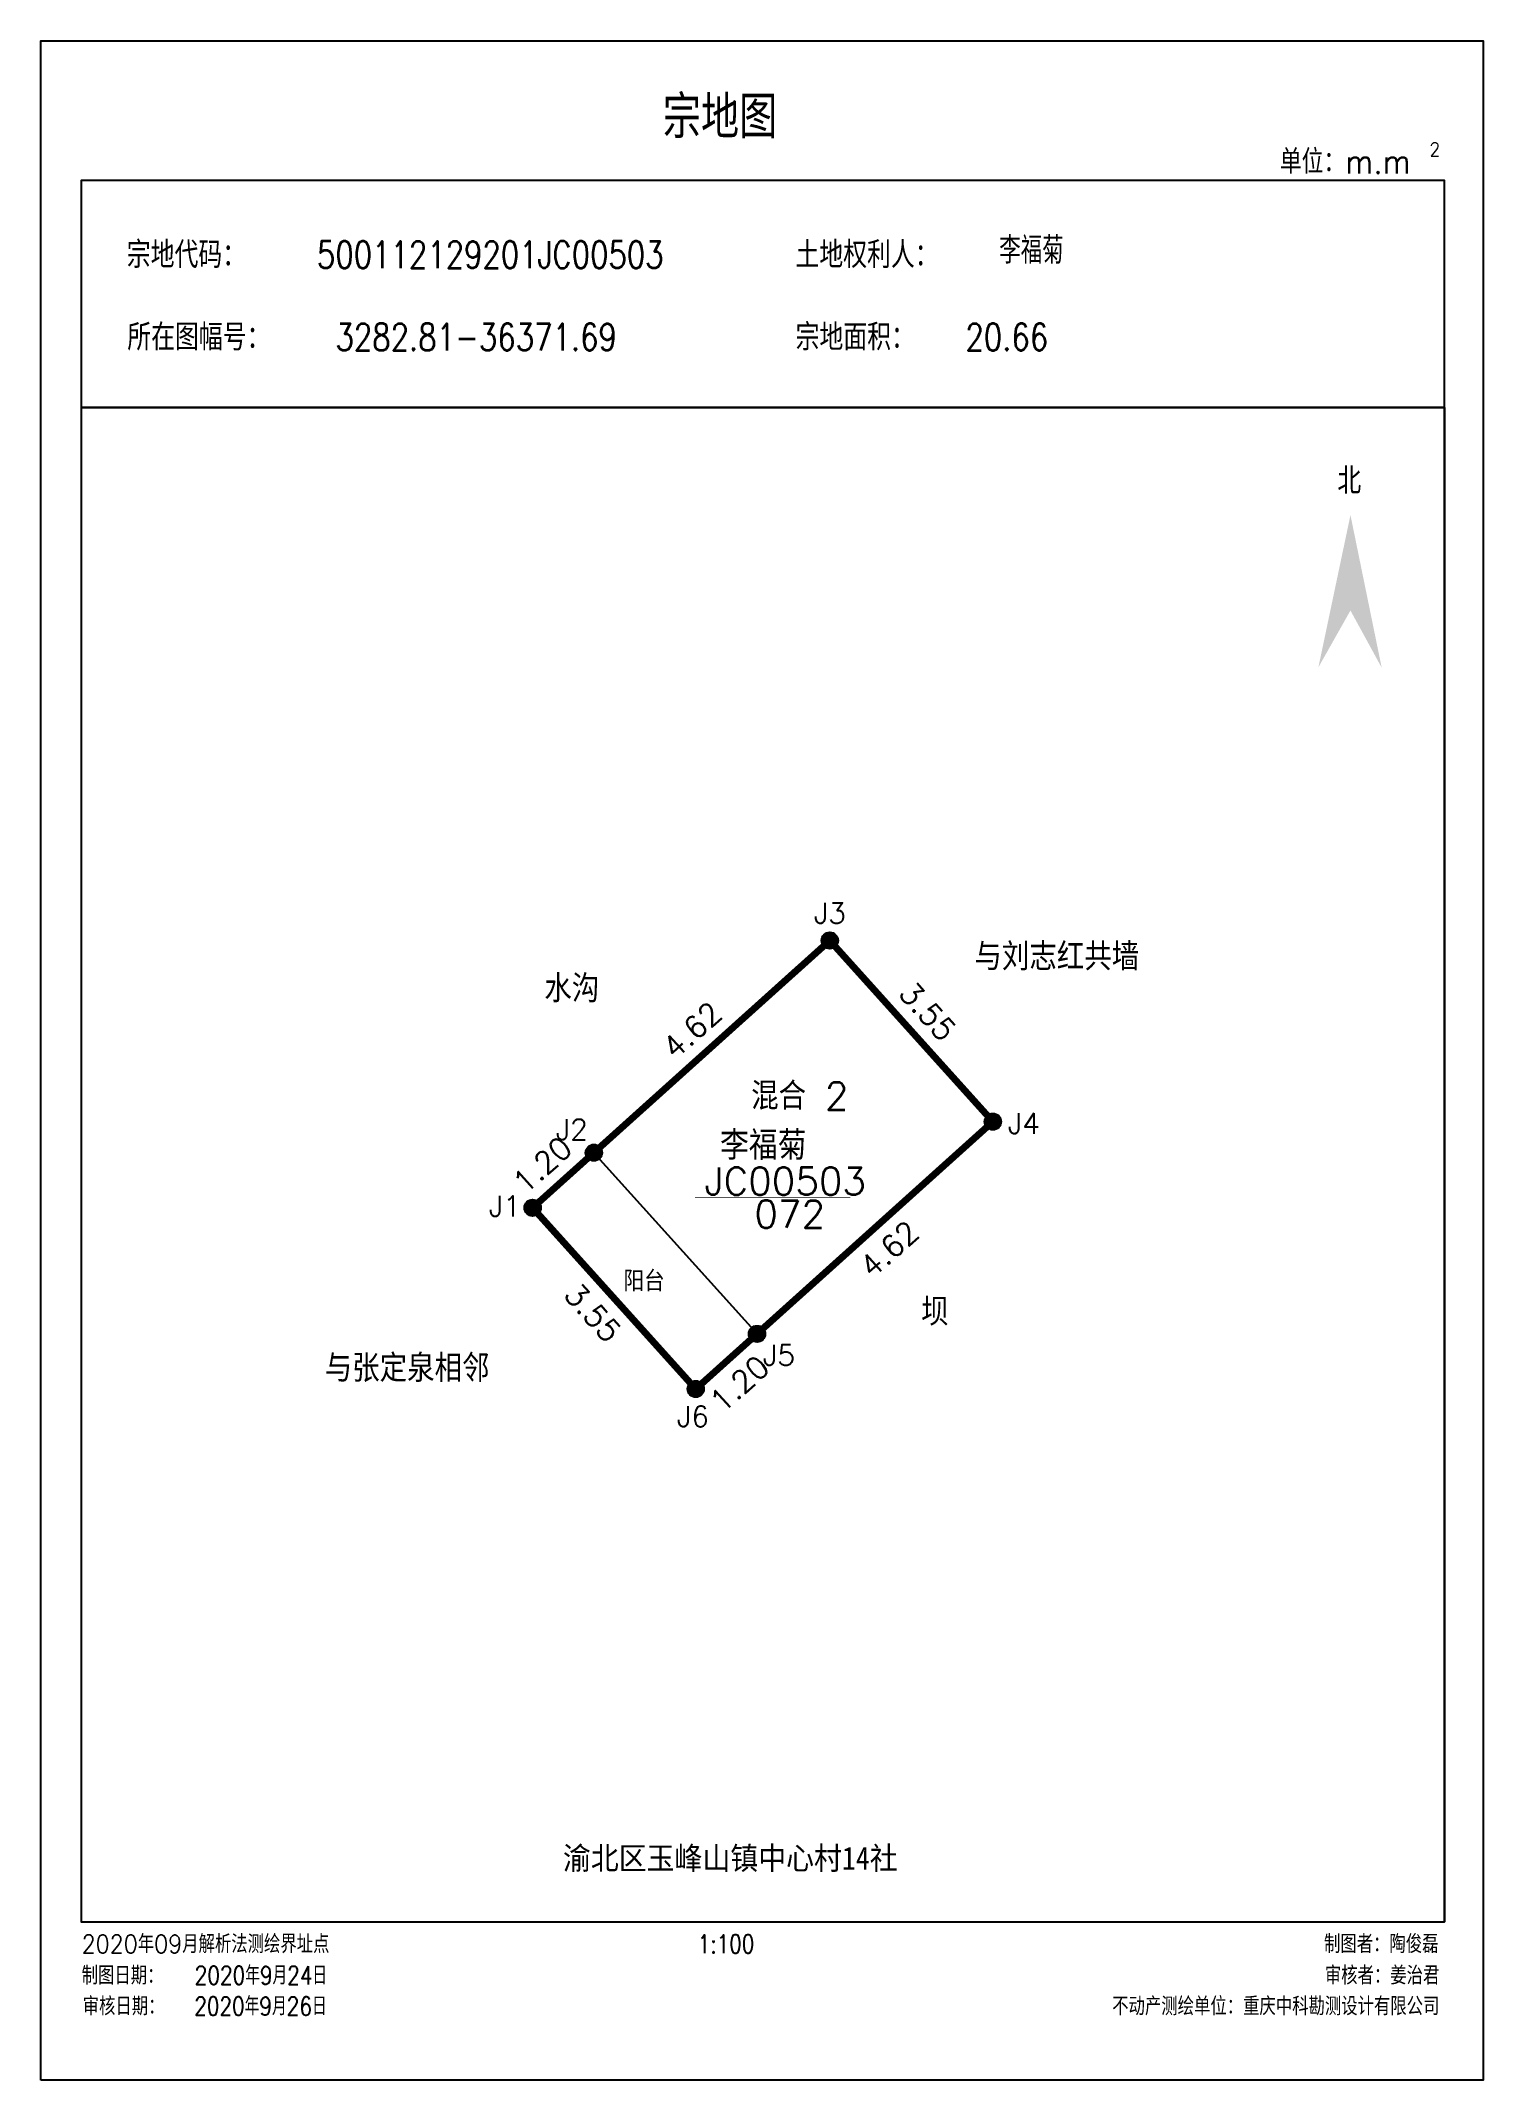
# Model space of a CAD drawing. Extents: x 36371590 to 36372043, y 3282005 to 3283161.
# Drawn here: x 36371716.39 to 36371737.39, y 3282130.33 to 3282160.03 of the extents above; entities that cross this region are included whole.
import ezdxf
from ezdxf.enums import TextEntityAlignment as Align

# ---------------------------------------------------------------- set-up
doc = ezdxf.new("R2010")
doc.units = 0
doc.header["$LTSCALE"] = 0.5
doc.linetypes.add('DASHED', pattern=[0.75, 0.5, -0.25])
doc.layers.get('0').update_dxf_attribs({"linetype": 'CONTINUOUS'})
doc.layers.add('_JMD_内', color=6, linetype='CONTINUOUS', true_color=0xff00ff)
doc.layers.add('_JZD_内', color=1, linetype='CONTINUOUS', true_color=0xff0000)
for name, color, linetype in [('_宗地图注记', 7, 'CONTINUOUS'), ('DLSS', 4, 'CONTINUOUS'), ('JZP', 1, 'CONTINUOUS'), ('TK', 7, 'CONTINUOUS'), ('ZJ', 7, 'CONTINUOUS'), ('内图框', 7, 'CONTINUOUS'), ('四至', 7, 'CONTINUOUS')]:
    doc.layers.add(name, color=color, linetype=linetype)
doc.layers.add('外图框', color=3, linetype='CONTINUOUS', plot=False)
doc.styles.add('HZ', font='rs.shx', dxfattribs={"width": 0.8, "bigfont": 'hztxt.shx'})
doc.styles.add('黑体', font='simhei.ttf')

msp = doc.modelspace()

# ---------------------------------------------------------------- texts
at = {"layer": '_宗地图注记', "color": 7, "linetype": 'Continuous', "style": 'HZ'}
for s, p in [('J3', (36371727.653, 3282147.173)), ('J4', (36371730.477, 3282144.109)), ('J2', (36371723.895, 3282144.019)), ('J1', (36371722.92, 3282142.903)), ('阳台', (36371724.878, 3282141.813)), ('J5', (36371726.912, 3282140.734)), ('J6', (36371725.659, 3282139.842))]:
    msp.add_text(s, height=0.3, dxfattribs=at).set_placement(p)
at = {"layer": '_宗地图注记', "color": 6, "linetype": 'Continuous', "style": 'HZ'}
msp.add_text('混合 2', height=0.4, dxfattribs=at).set_placement((36371726.736, 3282144.459))
at = {"layer": '_宗地图注记', "color": 1, "linetype": 'Continuous', "style": 'HZ'}
for s, height, p in [('李福菊', 0.42, (36371726.283, 3282143.729)), ('JC00503', 0.4, (36371726.06, 3282143.219)), ('072', 0.4, (36371726.784, 3282142.739))]:
    msp.add_text(s, height=height, dxfattribs=at).set_placement(p)
at = {"layer": 'TK', "linetype": 'Continuous', "style": 'HZ', "width": 0.9}
for s, height, p in [('宗地图', 0.6175, (36371725.45, 3282158.605)), ('宗地代码：', 0.3859, (36371717.647, 3282156.716)), ('土地权利人：', 0.3859, (36371727.382, 3282156.716)), ('所在图幅号：', 0.3859, (36371717.654, 3282155.516)), ('宗地面积：', 0.3859, (36371727.384, 3282155.516))]:
    msp.add_text(s, height=height, dxfattribs=at).set_placement(p)
at = {"layer": 'TK', "linetype": 'DASHED', "style": 'HZ', "width": 0.9}
for s, height, p in [('单位：m.m', 0.3529, (36371734.434, 3282158.091)), ('北', 0.386, (36371735.271, 3282153.424)), ('2020年09月解析法测绘界址点', 0.26465, (36371716.99, 3282132.177)), ('制图日期：', 0.2646, (36371716.99, 3282131.719)), ('审核日期：', 0.2646, (36371717.005, 3282131.271))]:
    msp.add_text(s, height=height, dxfattribs=at).set_placement(p)
msp.add_text('2', height=0.2, dxfattribs=at).set_placement((36371736.69, 3282158.445), align=Align.MIDDLE)
at = {"layer": 'TK', "linetype": 'DASHED', "style": '黑体', "width": 0.9}
msp.add_text('渝北区玉峰山镇中心村14社', height=0.33081, dxfattribs=at).set_placement((36371726.433, 3282133.394), align=Align.CENTER)
at = {"layer": 'TK', "linetype": 'DASHED', "style": 'HZ', "width": 0.9}
for s, height, p in [('制图者：陶俊磊', 0.2646, (36371736.744, 3282132.177)), ('审核者：姜治君', 0.2646, (36371736.756, 3282131.719)), ('不动产测绘单位：重庆中科勘测设计有限公司', 0.26465, (36371736.757, 3282131.271))]:
    msp.add_text(s, height=height, dxfattribs=at).set_placement(p, align=Align.RIGHT)
at = {"layer": 'ZJ', "color": 7, "linetype": 'Continuous', "style": 'HZ'}
for s, rotation, p in [('3.55', 311.9811, (36371728.868, 3282146.141)), ('4.62', 41.9802, (36371725.627, 3282145.178)), ('1.20', 41.9801, (36371723.447, 3282143.216)), ('4.62', 41.9803, (36371728.497, 3282141.989)), ('3.55', 311.9812, (36371723.992, 3282141.753)), ('1.20', 41.9865, (36371726.317, 3282140.027))]:
    msp.add_text(s, height=0.32, rotation=rotation, dxfattribs=at).set_placement(p)
at = {"layer": '内图框', "linetype": 'DASHED', "style": 'HZ', "width": 0.8}
for s, height, p in [('500112129201JC00503', 0.3905, (36371720.415, 3282156.716)), ('3282.81-36371.69', 0.3905, (36371720.685, 3282155.516)), ('20.66', 0.3905, (36371729.856, 3282155.516)), ('2020年9月24日', 0.2677, (36371718.636, 3282131.719)), ('2020年9月26日', 0.2677, (36371718.629, 3282131.271))]:
    msp.add_text(s, height=height, dxfattribs=at).set_placement(p)
msp.add_text('1:100', height=0.2677, dxfattribs=at).set_placement((36371726.371, 3282132.177), align=Align.CENTER)
at = {"layer": '内图框', "linetype": 'DASHED', "insert": (36371730.349, 3282157.171), "char_height": 0.3905, "width": 5.44491, "attachment_point": 1, "style": 'HZ'}
msp.add_mtext('李福菊', dxfattribs=at)
at = {"layer": '四至', "color": 7, "linetype": 'Continuous', "style": 'HZ'}
for s, p in [('与刘志红共墙', (36371729.987, 3282146.488)), ('水沟', (36371723.726, 3282146.023)), ('坝', (36371729.212, 3282141.313)), ('与张定泉相邻', (36371720.528, 3282140.495))]:
    msp.add_text(s, height=0.4, dxfattribs=at).set_placement(p)

# ---------------------------------------------------------------- hatches: boundary and pattern name
at = {"linetype": 'Continuous'}
h = msp.add_hatch(color=1, dxfattribs=at)
edge = h.paths.add_edge_path()
edge.add_arc((36371727.882, 3282146.923), 0.12, 0, 360)
at = {"linetype": 'Continuous', "true_color": 0x000000}
h = msp.add_hatch(color=18, dxfattribs=at)
edge = h.paths.add_edge_path()
edge.add_arc((36371727.882, 3282146.923), 0.11, 0, 360)
at = {"linetype": 'Continuous', "true_color": 0xffffff}
h = msp.add_hatch(color=7, dxfattribs=at)
edge = h.paths.add_edge_path(flags=0)
edge.add_arc((36371727.882, 3282146.923), 0.096, 0, 360)
at = {"linetype": 'Continuous'}
h = msp.add_hatch(color=1, dxfattribs=at)
edge = h.paths.add_edge_path()
edge.add_arc((36371730.256, 3282144.285), 0.12, 0, 360)
at = {"linetype": 'Continuous', "true_color": 0x000000}
h = msp.add_hatch(color=18, dxfattribs=at)
edge = h.paths.add_edge_path()
edge.add_arc((36371730.256, 3282144.285), 0.11, 0, 360)
at = {"linetype": 'Continuous', "true_color": 0xffffff}
h = msp.add_hatch(color=7, dxfattribs=at)
edge = h.paths.add_edge_path(flags=0)
edge.add_arc((36371730.256, 3282144.285), 0.096, 0, 360)
at = {"linetype": 'Continuous'}
h = msp.add_hatch(color=1, dxfattribs=at)
edge = h.paths.add_edge_path()
edge.add_arc((36371724.447, 3282143.833), 0.12, 0, 360)
at = {"linetype": 'Continuous', "true_color": 0x000000}
h = msp.add_hatch(color=18, dxfattribs=at)
edge = h.paths.add_edge_path()
edge.add_arc((36371724.447, 3282143.833), 0.11, 0, 360)
at = {"linetype": 'Continuous', "true_color": 0xffffff}
h = msp.add_hatch(color=7, dxfattribs=at)
edge = h.paths.add_edge_path(flags=0)
edge.add_arc((36371724.447, 3282143.833), 0.096, 0, 360)
at = {"linetype": 'Continuous'}
h = msp.add_hatch(color=1, dxfattribs=at)
edge = h.paths.add_edge_path()
edge.add_arc((36371723.555, 3282143.031), 0.12, 0, 360)
at = {"linetype": 'Continuous', "true_color": 0x000000}
h = msp.add_hatch(color=18, dxfattribs=at)
edge = h.paths.add_edge_path()
edge.add_arc((36371723.555, 3282143.031), 0.11, 0, 360)
at = {"linetype": 'Continuous', "true_color": 0xffffff}
h = msp.add_hatch(color=7, dxfattribs=at)
edge = h.paths.add_edge_path(flags=0)
edge.add_arc((36371723.555, 3282143.031), 0.096, 0, 360)
at = {"linetype": 'Continuous'}
h = msp.add_hatch(color=1, dxfattribs=at)
edge = h.paths.add_edge_path()
edge.add_arc((36371726.822, 3282141.194), 0.12, 0, 360)
at = {"linetype": 'Continuous', "true_color": 0x000000}
h = msp.add_hatch(color=18, dxfattribs=at)
edge = h.paths.add_edge_path()
edge.add_arc((36371726.822, 3282141.194), 0.11, 0, 360)
at = {"linetype": 'Continuous', "true_color": 0xffffff}
h = msp.add_hatch(color=7, dxfattribs=at)
edge = h.paths.add_edge_path(flags=0)
edge.add_arc((36371726.822, 3282141.194), 0.096, 0, 360)
at = {"linetype": 'Continuous'}
h = msp.add_hatch(color=1, dxfattribs=at)
edge = h.paths.add_edge_path()
edge.add_arc((36371725.93, 3282140.392), 0.12, 0, 360)
at = {"linetype": 'Continuous', "true_color": 0x000000}
h = msp.add_hatch(color=18, dxfattribs=at)
edge = h.paths.add_edge_path()
edge.add_arc((36371725.93, 3282140.392), 0.11, 0, 360)
at = {"linetype": 'Continuous', "true_color": 0xffffff}
h = msp.add_hatch(color=7, dxfattribs=at)
edge = h.paths.add_edge_path(flags=0)
edge.add_arc((36371725.93, 3282140.392), 0.096, 0, 360)

# ---------------------------------------------------------------- linework, layer by layer
at = {"color": 7, "linetype": 'Continuous'}
for centre in [(36371727.882, 3282146.923), (36371730.256, 3282144.285), (36371724.447, 3282143.833), (36371723.555, 3282143.031), (36371726.822, 3282141.194), (36371725.93, 3282140.392)]:
    msp.add_circle(centre, 0.11, dxfattribs=at)
at = {"layer": '_JMD_内', "linetype": 'Continuous'}
for points in [[(36371724.447, 3282143.833), (36371727.882, 3282146.923), (36371730.256, 3282144.285), (36371726.822, 3282141.194)], [(36371723.555, 3282143.031), (36371724.447, 3282143.833), (36371726.822, 3282141.194), (36371725.93, 3282140.392)]]:
    msp.add_lwpolyline(points, close=True, dxfattribs=at)
at = {"layer": '_JZD_内', "linetype": 'Continuous', "const_width": 0.1}
msp.add_lwpolyline([(36371723.555, 3282143.031), (36371724.447, 3282143.833), (36371727.882, 3282146.923), (36371730.256, 3282144.285), (36371726.822, 3282141.194), (36371725.93, 3282140.392)], close=True, dxfattribs=at)
at = {"layer": 'DLSS', "color": 1, "linetype": 'Continuous', "const_width": 0.01}
msp.add_lwpolyline([(36371725.919, 3282143.179), (36371728.182, 3282143.179)], dxfattribs=at)
at = {"layer": 'JZP', "color": 1, "linetype": 'Continuous'}
for centre in [(36371727.882, 3282146.923), (36371730.256, 3282144.285), (36371724.447, 3282143.833), (36371723.555, 3282143.031), (36371726.822, 3282141.194), (36371725.93, 3282140.392)]:
    msp.add_circle(centre, 0.12, dxfattribs=at)
at = {"layer": 'TK', "linetype": 'Continuous'}
msp.add_lwpolyline([(36371716.981, 3282132.631), (36371736.83, 3282132.631), (36371736.83, 3282157.993), (36371716.981, 3282157.993)], close=True, dxfattribs=at)
at = {"layer": 'TK', "linetype": 'Continuous', "flags": 128}
msp.add_lwpolyline([(36371716.981, 3282154.685), (36371736.83, 3282154.685), (36371736.83, 3282132.631)], dxfattribs=at)
at = {"layer": 'TK', "color": 7, "linetype": 'Continuous', "flags": 128}
msp.add_lwpolyline([(36371716.981, 3282154.685), (36371716.981, 3282132.631), (36371736.83, 3282132.631), (36371736.83, 3282154.685), (36371716.981, 3282154.685)], close=True, dxfattribs=at)
msp.add_lwpolyline([(36371716.981, 3282154.685), (36371736.83, 3282154.685)], dxfattribs=at)
at = {"layer": 'TK', "linetype": 'DASHED'}
for points in [[(36371735.462, 3282153.119), (36371734.995, 3282150.901), (36371735.462, 3282151.729)], [(36371735.462, 3282153.119), (36371735.462, 3282151.729), (36371735.917, 3282150.896)]]:
    msp.add_solid(points, dxfattribs=at)
at = {"layer": '内图框', "linetype": 'Continuous'}
msp.add_line((36371729.739, 3282132.631), (36371729.739, 3282132.631), dxfattribs=at)
at = {"layer": '外图框', "linetype": 'Continuous', "flags": 128}
msp.add_lwpolyline([(36371716.395, 3282130.326), (36371716.395, 3282160.026), (36371737.395, 3282160.026), (36371737.395, 3282130.326)], close=True, dxfattribs=at)

msp.set_redraw_order([(e.dxf.handle, doc.entitydb.next_handle()) for e in msp.query("TEXT MTEXT ATTDEF DIMENSION ARC_DIMENSION")])  # texts and dimensions are drawn at this point

doc.saveas('drawing.dxf')
